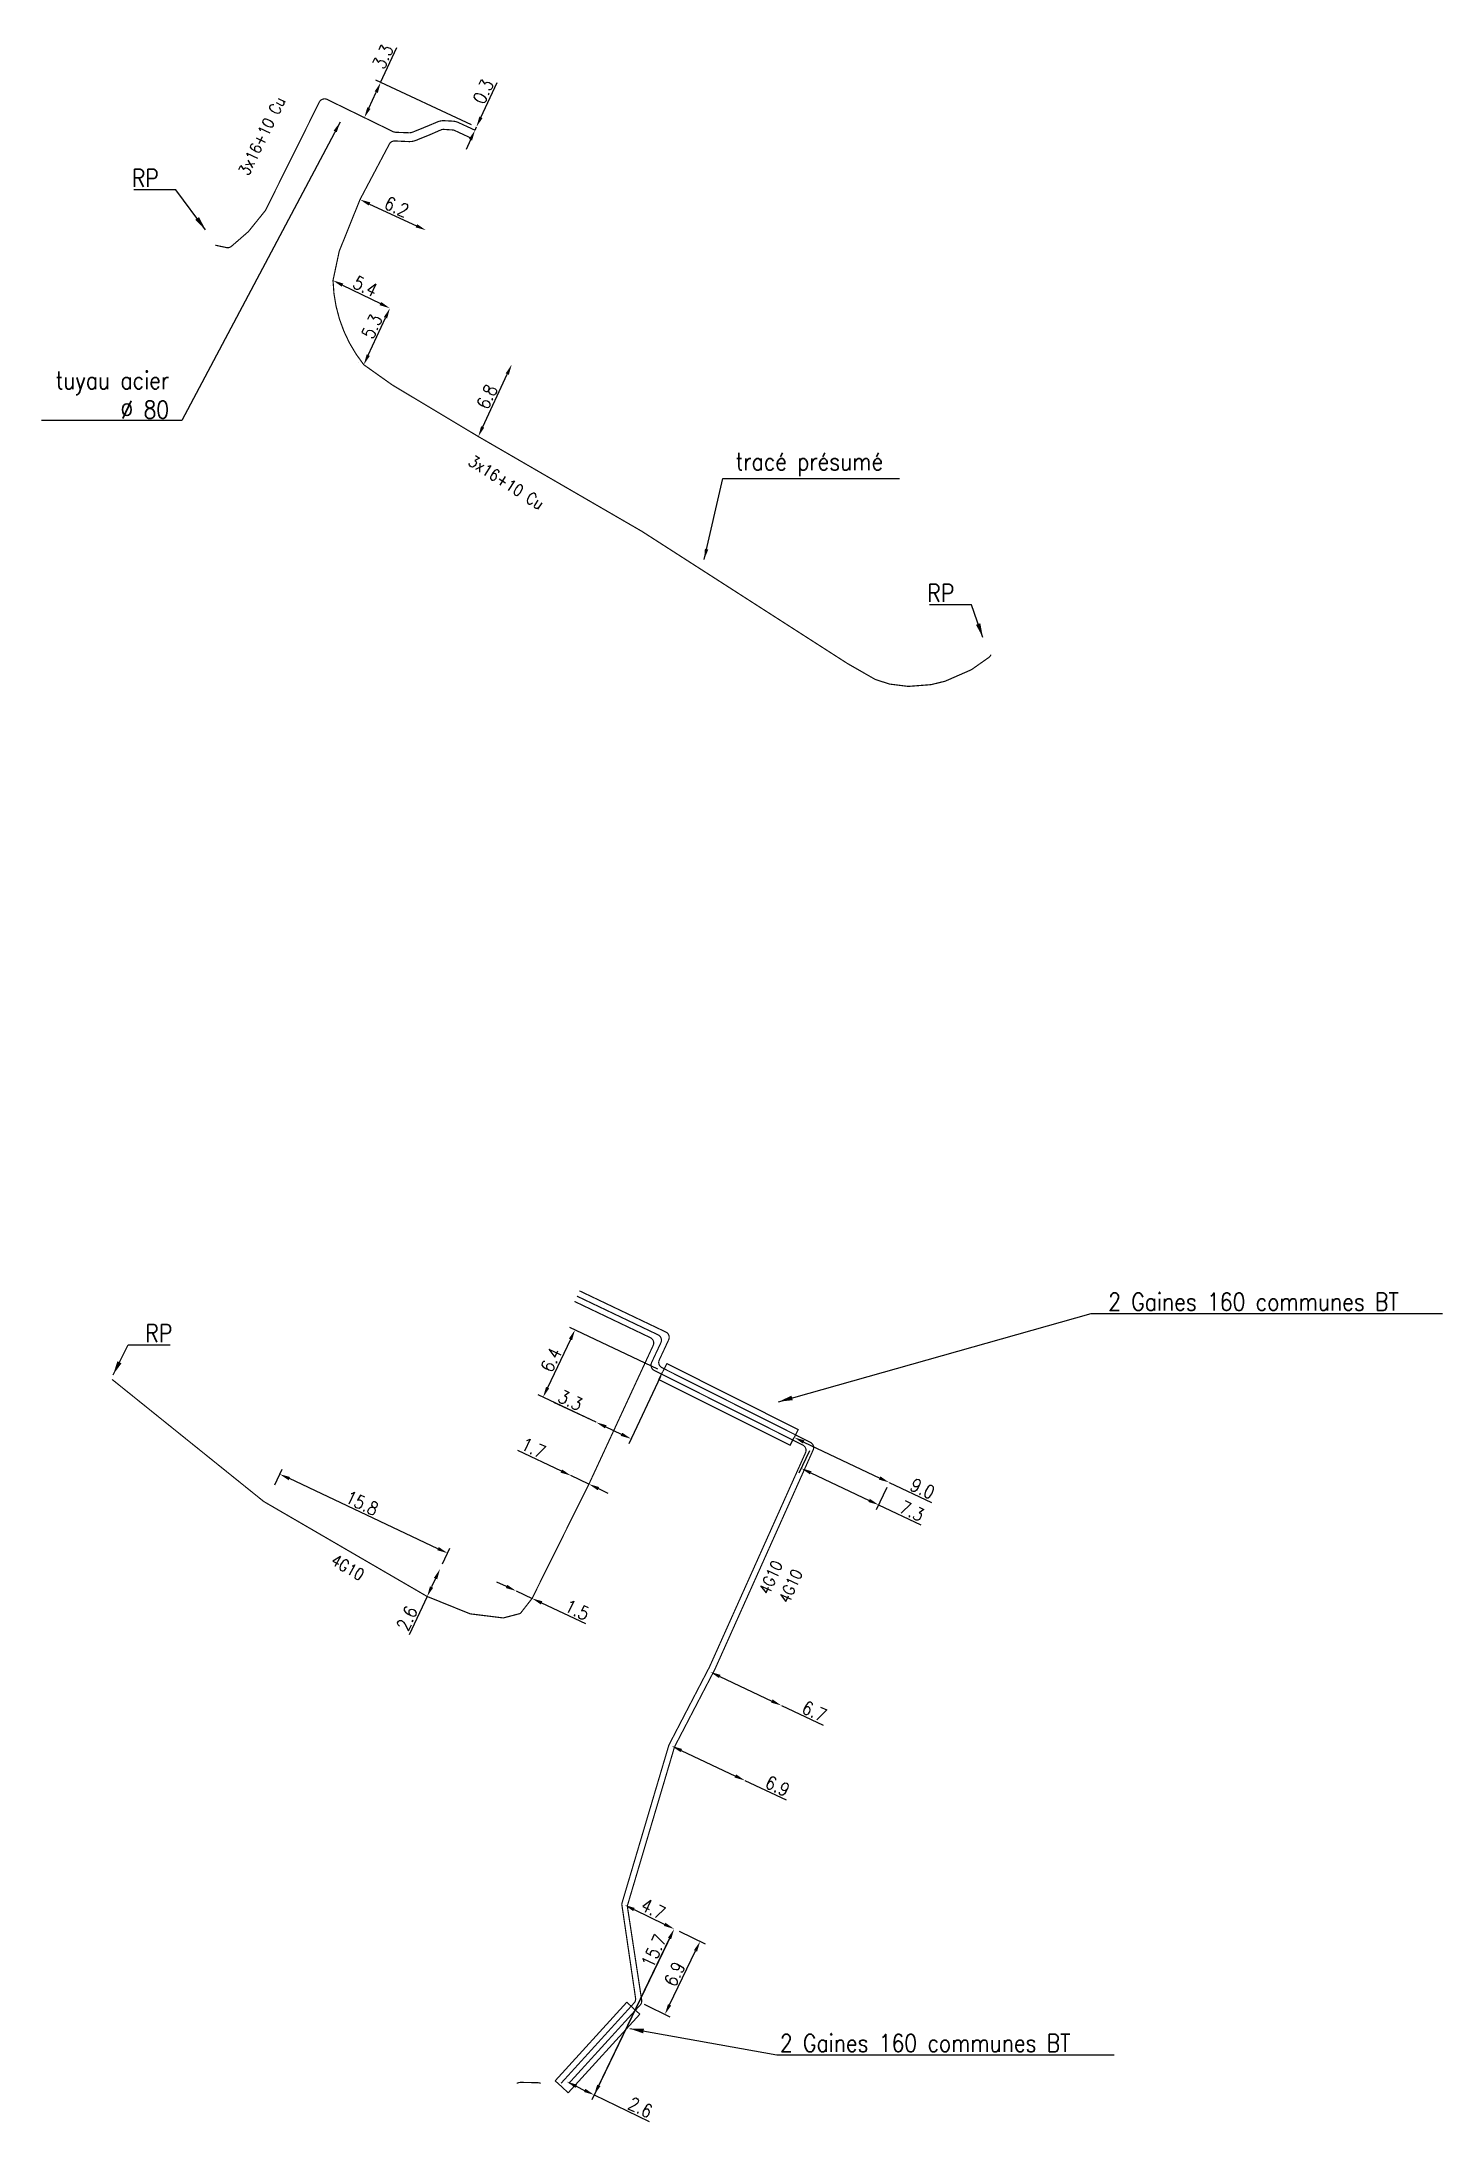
# Model space of a CAD drawing. Header units: millimetres. Extents: x 257011 to 257981, y 142997 to 144000.
# Drawn here: x 257592.6 to 257712, y 142996.8 to 143174 of the extents above; entities that cross this region are included whole.
import ezdxf
from ezdxf.enums import TextEntityAlignment as Align

# ---------------------------------------------------------------- set-up
doc = ezdxf.new("R2010")
doc.units = ezdxf.units.MM
doc.header["$PDMODE"] = 34
doc.linetypes.add('E_ST_Al', pattern=[2000, 1000, 1000])
doc.linetypes.add('E_ST_Cu', pattern=[2000, 1000, 1000])
doc.layers.get('DEFPOINTS').update_dxf_attribs({"linetype": 'CONTINUOUS'})
doc.layers.add('E_110', color=1, linetype='CONTINUOUS')
doc.layers.add('E_400', color=7, linetype='CONTINUOUS')
doc.styles.get("Standard").update_dxf_attribs({"font": 'romans.shx', "width": 0.85})
doc.dimstyles.get("Standard").update_dxf_attribs({"dimtxt": 1.5, "dimasz": 1.2, "dimexe": 0.625, "dimexo": 0.625, "dimgap": 0.25, "dimtad": 1, "dimdec": 1, "dimzin": 0, "dimdsep": 46, "dimtxsty": 'Standard', "dimcen": -0.5, "dimadec": 0, "dimazin": 0, "dimtfac": 1, "dimtdec": 1, "dimtmove": 0, "dimatfit": 3, "dimfxl": 0, "dimtolj": 1, "dimtzin": 0, "dimarcsym": 0})

msp = doc.modelspace()

# ---------------------------------------------------------------- texts
at = {"layer": 'E_110', "linetype": 'Continuous', "width": 0.85}
for rotation, p in [(63.7831, (257610.21, 143162.45)), (327.3553, (257628.87, 143137.94))]:
    msp.add_text('3x16+10 Cu', height=1, rotation=rotation, dxfattribs=at).set_placement(p)
for rotation, p in [(329.8215, (257618.69, 143043.95)), (65.8653, (257654.73, 143043.1)), (65.8653, (257656.42, 143042.36))]:
    msp.add_text('4G10', height=1, rotation=rotation, dxfattribs=at).set_placement(p, align=Align.MIDDLE)
at = {"layer": 'E_110', "linetype": 'Continuous', "char_height": 1.5}
for s, insert, attachment_point in [('RP', (257602.59, 143162.33), 6), ('tracé présumé', (257651.73, 143136.93), 7), ('RP', (257670.37, 143126.97), 6), ('RP', (257601.44, 143063.16), 7)]:
    msp.add_mtext(s, dxfattribs=dict(at, insert=insert, attachment_point=attachment_point))
at = {"layer": 'E_400', "linetype": 'Continuous', "insert": (257603.47, 143141.85), "char_height": 1.5, "attachment_point": 9}
msp.add_mtext('tuyau acier\\P%%c 80', dxfattribs=at)
at = {"layer": 'E_400', "linetype": 'E_ST_Al', "char_height": 1.5, "attachment_point": 7}
for insert in [(257683.48, 143065.84), (257655.51, 143002.68)]:
    msp.add_mtext('2 Gaines 160 communes BT', dxfattribs=dict(at, insert=insert))

# ---------------------------------------------------------------- blocks, each defined once
blk = doc.blocks.new('*D81')
at = {"layer": 'DEFPOINTS', "color": 0, "linetype": 'Continuous', "transparency": 16777216}
for p in [(257637.7, 143051.78), (257637.7, 143051.78), (257639.24, 143051.05)]:
    blk.add_point(p, dxfattribs=at)
at = {"layer": 'E_110', "color": 0, "linetype": 'Continuous', "lineweight": -2, "transparency": 16777216}
for p, q in [((257636.89, 143052.17), (257633.17, 143053.93)), ((257639.24, 143051.05), (257637.7, 143051.78)), ((257637.9, 143052.21), (257637.9, 143052.21)), ((257639.44, 143051.48), (257639.44, 143051.48)), ((257640.05, 143050.67), (257640.86, 143050.28))]:
    blk.add_line(p, q, dxfattribs=at)
at = {"layer": 'E_110', "color": 0, "linetype": 'Continuous', "transparency": 16777216}
for points in [[(257636.95, 143052.3), (257636.82, 143052.03), (257637.7, 143051.78)], [(257640.11, 143050.8), (257639.98, 143050.53), (257639.24, 143051.05)]]:
    blk.add_solid(points, dxfattribs=at)
at = {"layer": 'E_110', "color": 0, "linetype": 'Continuous', "transparency": 16777216, "insert": (257634.5, 143054.13), "char_height": 1.125, "attachment_point": 5, "rotation": 334.6002}
blk.add_mtext('\\A1;1.7', dxfattribs=at)
blk = doc.blocks.new('*D82')
at = {"layer": 'DEFPOINTS', "color": 0, "linetype": 'Continuous', "transparency": 16777216}
for p in [(257645.54, 143060.65), (257639.85, 143056.32), (257639.85, 143056.32)]:
    blk.add_point(p, dxfattribs=at)
at = {"layer": 'E_110', "color": 0, "linetype": 'Continuous', "lineweight": -2, "transparency": 16777216}
for p, q in [((257645.34, 143060.22), (257642.63, 143054.49)), ((257639.85, 143056.32), (257636.25, 143058.01)), ((257642.02, 143055.29), (257640.66, 143055.93))]:
    blk.add_line(p, q, dxfattribs=at)
at = {"layer": 'E_110', "color": 0, "linetype": 'Continuous', "transparency": 16777216}
for points in [[(257640.73, 143056.07), (257640.6, 143055.8), (257639.85, 143056.32)], [(257642.08, 143055.43), (257641.95, 143055.16), (257642.83, 143054.91)]]:
    blk.add_solid(points, dxfattribs=at)
at = {"layer": 'E_110', "color": 0, "linetype": 'Continuous', "transparency": 16777216, "insert": (257637.65, 143058.19), "char_height": 1.125, "attachment_point": 5, "rotation": 334.7363}
blk.add_mtext('\\A1;3.3', dxfattribs=at)
blk = doc.blocks.new('*D83')
at = {"layer": 'DEFPOINTS', "color": 0, "linetype": 'Continuous', "transparency": 16777216}
for p in [(257645.54, 143060.65), (257635.33, 143058.46), (257639.85, 143056.32)]:
    blk.add_point(p, dxfattribs=at)
at = {"layer": 'E_110', "color": 0, "linetype": 'Continuous', "lineweight": -2, "transparency": 16777216}
for p, q in [((257645.12, 143060.85), (257637.62, 143064.4)), ((257637.66, 143063.38), (257635.71, 143059.27)), ((257639.42, 143056.52), (257634.91, 143058.66))]:
    blk.add_line(p, q, dxfattribs=at)
at = {"layer": 'E_110', "color": 0, "linetype": 'Continuous', "transparency": 16777216}
for points in [[(257637.53, 143063.45), (257637.8, 143063.32), (257638.05, 143064.2)], [(257635.58, 143059.34), (257635.85, 143059.21), (257635.33, 143058.46)]]:
    blk.add_solid(points, dxfattribs=at)
at = {"layer": 'E_110', "color": 0, "linetype": 'Continuous', "transparency": 16777216, "insert": (257636.01, 143061.65), "char_height": 1.125, "attachment_point": 5, "rotation": 64.6554}
blk.add_mtext('\\A1;6.4', dxfattribs=at)
blk = doc.blocks.new('*D84')
at = {"layer": 'DEFPOINTS', "color": 0, "linetype": 'Continuous', "transparency": 16777216}
for p in [(257656.73, 143055.03), (257664.82, 143051.19), (257664.82, 143051.19)]:
    blk.add_point(p, dxfattribs=at)
at = {"layer": 'E_110', "color": 0, "linetype": 'Continuous', "lineweight": -2, "transparency": 16777216}
for p, q in [((257657.54, 143054.64), (257664.01, 143051.57)), ((257664.82, 143051.19), (257668.41, 143049.49))]:
    blk.add_line(p, q, dxfattribs=at)
at = {"layer": 'E_110', "color": 0, "linetype": 'Continuous', "transparency": 16777216}
for points in [[(257657.6, 143054.78), (257657.48, 143054.5), (257656.73, 143055.03)], [(257664.07, 143051.71), (257663.94, 143051.44), (257664.82, 143051.19)]]:
    blk.add_solid(points, dxfattribs=at)
at = {"layer": 'E_110', "color": 0, "linetype": 'Continuous', "transparency": 16777216, "insert": (257667.66, 143050.67), "char_height": 1.125, "attachment_point": 5, "rotation": 334.6363}
blk.add_mtext('\\A1;9.0', dxfattribs=at)
blk = doc.blocks.new('*D85')
at = {"layer": 'DEFPOINTS', "color": 0, "linetype": 'Continuous', "transparency": 16777216}
for p in [(257658.22, 143054.31), (257664.82, 143051.19), (257663.92, 143049.28)]:
    blk.add_point(p, dxfattribs=at)
at = {"layer": 'E_110', "color": 0, "linetype": 'Continuous', "lineweight": -2, "transparency": 16777216}
for p, q in [((257658.02, 143053.89), (257657.12, 143051.98)), ((257658.13, 143052.02), (257663.1, 143049.66)), ((257664.62, 143050.76), (257663.72, 143048.85)), ((257663.92, 143049.28), (257667.51, 143047.58))]:
    blk.add_line(p, q, dxfattribs=at)
at = {"layer": 'E_110', "color": 0, "linetype": 'Continuous', "transparency": 16777216}
for points in [[(257658.2, 143052.15), (257658.07, 143051.88), (257657.32, 143052.4)], [(257663.17, 143049.8), (257663.04, 143049.53), (257663.92, 143049.28)]]:
    blk.add_solid(points, dxfattribs=at)
at = {"layer": 'E_110', "color": 0, "linetype": 'Continuous', "transparency": 16777216, "insert": (257666.76, 143048.76), "char_height": 1.125, "attachment_point": 5, "rotation": 334.6736}
blk.add_mtext('\\A1;7.3', dxfattribs=at)
blk = doc.blocks.new('*D86')
at = {"layer": 'DEFPOINTS', "color": 0, "linetype": 'Continuous', "transparency": 16777216}
for p in [(257649.57, 143035.05), (257655.63, 143032.19), (257655.63, 143032.19)]:
    blk.add_point(p, dxfattribs=at)
at = {"layer": 'E_110', "color": 0, "linetype": 'Continuous', "lineweight": -2, "transparency": 16777216}
for p, q in [((257650.38, 143034.66), (257654.82, 143032.57)), ((257655.63, 143032.19), (257659.18, 143030.51))]:
    blk.add_line(p, q, dxfattribs=at)
at = {"layer": 'E_110', "color": 0, "linetype": 'Continuous', "transparency": 16777216}
for points in [[(257650.45, 143034.8), (257650.32, 143034.53), (257649.57, 143035.05)], [(257654.88, 143032.71), (257654.75, 143032.44), (257655.63, 143032.19)]]:
    blk.add_solid(points, dxfattribs=at)
at = {"layer": 'E_110', "color": 0, "linetype": 'Continuous', "transparency": 16777216, "insert": (257658.44, 143031.69), "char_height": 1.125, "attachment_point": 5, "rotation": 334.7206}
blk.add_mtext('\\A1;6.7', dxfattribs=at)
blk = doc.blocks.new('*D87')
at = {"layer": 'DEFPOINTS', "color": 0, "linetype": 'Continuous', "transparency": 16777216}
for p in [(257646.29, 143028.74), (257652.53, 143025.8), (257652.53, 143025.8)]:
    blk.add_point(p, dxfattribs=at)
at = {"layer": 'E_110', "color": 0, "linetype": 'Continuous', "lineweight": -2, "transparency": 16777216}
for p, q in [((257647.1, 143028.36), (257651.72, 143026.18)), ((257652.53, 143025.8), (257656.03, 143024.15))]:
    blk.add_line(p, q, dxfattribs=at)
at = {"layer": 'E_110', "color": 0, "linetype": 'Continuous', "transparency": 16777216}
for points in [[(257647.17, 143028.49), (257647.04, 143028.22), (257646.29, 143028.74)], [(257651.78, 143026.32), (257651.65, 143026.05), (257652.53, 143025.8)]]:
    blk.add_solid(points, dxfattribs=at)
at = {"layer": 'E_110', "color": 0, "linetype": 'Continuous', "transparency": 16777216, "insert": (257655.31, 143025.32), "char_height": 1.125, "attachment_point": 5, "rotation": 334.7531}
blk.add_mtext('\\A1;6.9', dxfattribs=at)
blk = doc.blocks.new('*D88')
at = {"layer": 'DEFPOINTS', "color": 0, "linetype": 'Continuous', "transparency": 16777216}
for p in [(257642.27, 143015.2), (257646.5, 143013.15), (257646.5, 143013.15)]:
    blk.add_point(p, dxfattribs=at)
at = {"layer": 'E_110', "color": 0, "linetype": 'Continuous', "lineweight": -2, "transparency": 16777216}
for p, q in [((257642.06, 143014.77), (257642.06, 143014.77)), ((257643.08, 143014.8), (257645.69, 143013.54)), ((257646.3, 143012.73), (257646.3, 143012.73))]:
    blk.add_line(p, q, dxfattribs=at)
at = {"layer": 'E_110', "color": 0, "linetype": 'Continuous', "transparency": 16777216}
for points in [[(257643.14, 143014.94), (257643.01, 143014.67), (257642.27, 143015.2)], [(257645.75, 143013.68), (257645.62, 143013.41), (257646.5, 143013.15)]]:
    blk.add_solid(points, dxfattribs=at)
at = {"layer": 'E_110', "color": 0, "linetype": 'Continuous', "transparency": 16777216, "insert": (257644.71, 143014.85), "char_height": 1.125, "attachment_point": 5, "rotation": 334.204}
blk.add_mtext('\\A1;4.7', dxfattribs=at)
blk = doc.blocks.new('*D89')
at = {"layer": 'DEFPOINTS', "color": 0, "linetype": 'Continuous', "transparency": 16777216}
for p in [(257646.5, 143013.15), (257637.34, 143000.14), (257639.68, 142999.01)]:
    blk.add_point(p, dxfattribs=at)
at = {"layer": 'E_110', "color": 0, "linetype": 'Continuous', "lineweight": -2, "transparency": 16777216}
for p, q in [((257646.3, 143012.73), (257639.48, 142998.59)), ((257638.15, 142999.75), (257638.87, 142999.4)), ((257639.68, 142999.01), (257644.36, 142996.75))]:
    blk.add_line(p, q, dxfattribs=at)
at = {"layer": 'E_110', "color": 0, "linetype": 'Continuous', "transparency": 16777216}
for points in [[(257638.22, 142999.88), (257638.09, 142999.61), (257637.34, 143000.14)], [(257638.94, 142999.53), (257638.81, 142999.26), (257639.68, 142999.01)]]:
    blk.add_solid(points, dxfattribs=at)
at = {"layer": 'E_110', "color": 0, "linetype": 'Continuous', "transparency": 16777216, "insert": (257643.62, 142997.95), "char_height": 1.125, "attachment_point": 5, "rotation": 334.2675}
blk.add_mtext('\\A1;2.6', dxfattribs=at)
blk = doc.blocks.new('*D90')
at = {"layer": 'DEFPOINTS', "color": 0, "linetype": 'Continuous', "transparency": 16777216}
for p in [(257646.5, 143013.15), (257646.5, 143013.15), (257639.68, 142999.01)]:
    blk.add_point(p, dxfattribs=at)
at = {"layer": 'E_110', "color": 0, "linetype": 'Continuous', "lineweight": -2, "transparency": 16777216}
blk.add_line((257640.07, 142999.82), (257646.11, 143012.34), dxfattribs=at)
at = {"layer": 'E_110', "color": 0, "linetype": 'Continuous', "transparency": 16777216}
for points in [[(257645.97, 143012.41), (257646.24, 143012.28), (257646.5, 143013.15)], [(257639.94, 142999.88), (257640.21, 142999.75), (257639.68, 142999.01)]]:
    blk.add_solid(points, dxfattribs=at)
at = {"layer": 'E_110', "color": 0, "linetype": 'Continuous', "transparency": 16777216, "insert": (257644.77, 143011.28), "char_height": 1.125, "attachment_point": 5, "rotation": 64.2675}
blk.add_mtext('\\A1;15.7', dxfattribs=at)
blk = doc.blocks.new('*D91')
at = {"layer": 'DEFPOINTS', "color": 0, "linetype": 'Continuous', "transparency": 16777216}
for p in [(257646.5, 143013.15), (257648.71, 143012.09), (257643.5, 143006.94)]:
    blk.add_point(p, dxfattribs=at)
at = {"layer": 'E_110', "color": 0, "linetype": 'Continuous', "lineweight": -2, "transparency": 16777216}
for p, q in [((257646.92, 143012.95), (257649.13, 143011.88)), ((257646.1, 143006.68), (257648.32, 143011.28)), ((257643.93, 143006.73), (257646.13, 143005.67))]:
    blk.add_line(p, q, dxfattribs=at)
at = {"layer": 'E_110', "color": 0, "linetype": 'Continuous', "transparency": 16777216}
for points in [[(257648.18, 143011.34), (257648.45, 143011.21), (257648.71, 143012.09)], [(257645.97, 143006.75), (257646.24, 143006.62), (257645.71, 143005.87)]]:
    blk.add_solid(points, dxfattribs=at)
at = {"layer": 'E_110', "color": 0, "linetype": 'Continuous', "transparency": 16777216, "insert": (257646.53, 143009.31), "char_height": 1.125, "attachment_point": 5, "rotation": 64.2675}
blk.add_mtext('\\A1;6.9', dxfattribs=at)
blk = doc.blocks.new('*D92')
at = {"layer": 'DEFPOINTS', "color": 0, "linetype": 'Continuous', "transparency": 16777216}
for p in [(257612.89, 143051.9), (257612.27, 143050.57), (257626.55, 143043.82)]:
    blk.add_point(p, dxfattribs=at)
at = {"layer": 'E_110', "color": 0, "linetype": 'Continuous', "lineweight": -2, "transparency": 16777216}
for p, q in [((257612.47, 143050.99), (257613.09, 143052.33)), ((257626.37, 143045.55), (257613.71, 143051.52)), ((257626.75, 143044.25), (257627.39, 143045.59))]:
    blk.add_line(p, q, dxfattribs=at)
at = {"layer": 'E_110', "color": 0, "linetype": 'Continuous', "transparency": 16777216}
for points in [[(257613.77, 143051.66), (257613.65, 143051.38), (257612.89, 143051.9)], [(257626.44, 143045.69), (257626.31, 143045.42), (257627.19, 143045.17)]]:
    blk.add_solid(points, dxfattribs=at)
at = {"layer": 'E_110', "color": 0, "linetype": 'Continuous', "transparency": 16777216, "insert": (257619.9, 143049.43), "char_height": 1.125, "attachment_point": 5, "rotation": 334.7689}
blk.add_mtext('\\A1;15.8', dxfattribs=at)
blk = doc.blocks.new('*D93')
at = {"layer": 'DEFPOINTS', "color": 0, "linetype": 'Continuous', "transparency": 16777216}
for p in [(257626.55, 143043.82), (257626.55, 143043.82), (257625.45, 143041.47)]:
    blk.add_point(p, dxfattribs=at)
at = {"layer": 'E_110', "color": 0, "linetype": 'Continuous', "lineweight": -2, "transparency": 16777216}
for p, q in [((257626.17, 143043.01), (257625.83, 143042.29)), ((257625.45, 143041.47), (257623.91, 143038.22))]:
    blk.add_line(p, q, dxfattribs=at)
at = {"layer": 'E_110', "color": 0, "linetype": 'Continuous', "transparency": 16777216}
for points in [[(257626.03, 143043.07), (257626.31, 143042.95), (257626.55, 143043.82)], [(257625.69, 143042.35), (257625.96, 143042.22), (257625.45, 143041.47)]]:
    blk.add_solid(points, dxfattribs=at)
at = {"layer": 'E_110', "color": 0, "linetype": 'Continuous', "transparency": 16777216, "insert": (257623.74, 143039.61), "char_height": 1.125, "attachment_point": 5, "rotation": 64.7689}
blk.add_mtext('\\A1;2.6', dxfattribs=at)
blk = doc.blocks.new('*D94')
at = {"layer": 'DEFPOINTS', "color": 0, "linetype": 'Continuous', "transparency": 16777216}
for p in [(257633.03, 143041.95), (257633.03, 143041.95), (257634.39, 143041.31)]:
    blk.add_point(p, dxfattribs=at)
at = {"layer": 'E_110', "color": 0, "linetype": 'Continuous', "lineweight": -2, "transparency": 16777216}
for p, q in [((257632.22, 143042.33), (257631.4, 143042.71)), ((257633.03, 143041.95), (257634.39, 143041.31)), ((257635.2, 143040.93), (257638.93, 143039.19))]:
    blk.add_line(p, q, dxfattribs=at)
at = {"layer": 'E_110', "color": 0, "linetype": 'Continuous', "transparency": 16777216}
for points in [[(257632.28, 143042.47), (257632.15, 143042.2), (257633.03, 143041.95)], [(257635.27, 143041.07), (257635.14, 143040.8), (257634.39, 143041.31)]]:
    blk.add_solid(points, dxfattribs=at)
at = {"layer": 'E_110', "color": 0, "linetype": 'Continuous', "transparency": 16777216, "insert": (257638.23, 143040.34), "char_height": 1.125, "attachment_point": 5, "rotation": 334.9103}
blk.add_mtext('\\A1;1.5', dxfattribs=at)
blk = doc.blocks.new('*D95')
at = {"layer": 'DEFPOINTS', "color": 0, "linetype": 'Continuous', "transparency": 16777216}
for p in [(257629.65, 143166.69), (257629.65, 143166.69), (257629.53, 143166.41)]:
    blk.add_point(p, dxfattribs=at)
at = {"layer": 'E_110', "color": 0, "linetype": 'Continuous', "lineweight": -2, "transparency": 16777216}
for p, q in [((257630.03, 143167.5), (257631.41, 143170.48)), ((257629.53, 143166.41), (257629.65, 143166.69)), ((257629.15, 143165.6), (257628.77, 143164.78))]:
    blk.add_line(p, q, dxfattribs=at)
at = {"layer": 'E_110', "color": 0, "linetype": 'Continuous', "transparency": 16777216}
for points in [[(257629.9, 143167.57), (257630.17, 143167.44), (257629.65, 143166.69)], [(257629.01, 143165.66), (257629.28, 143165.53), (257629.53, 143166.41)]]:
    blk.add_solid(points, dxfattribs=at)
at = {"layer": 'E_110', "color": 0, "linetype": 'Continuous', "transparency": 16777216, "insert": (257630.23, 143169.71), "char_height": 1.125, "attachment_point": 5, "rotation": 65.1204}
blk.add_mtext('\\A1;0.3', dxfattribs=at)
blk = doc.blocks.new('*D96')
at = {"layer": 'DEFPOINTS', "color": 0, "linetype": 'Continuous', "transparency": 16777216}
for p in [(257621.49, 143170.47), (257620.1, 143167.48), (257629.65, 143166.69)]:
    blk.add_point(p, dxfattribs=at)
at = {"layer": 'E_110', "color": 0, "linetype": 'Continuous', "lineweight": -2, "transparency": 16777216}
for p, q in [((257621.49, 143170.47), (257622.87, 143173.45)), ((257629.23, 143166.88), (257621.07, 143170.67)), ((257620.48, 143168.29), (257621.11, 143169.66))]:
    blk.add_line(p, q, dxfattribs=at)
at = {"layer": 'E_110', "color": 0, "linetype": 'Continuous', "transparency": 16777216}
for points in [[(257620.98, 143169.72), (257621.25, 143169.59), (257621.49, 143170.47)], [(257620.35, 143168.36), (257620.62, 143168.23), (257620.1, 143167.48)]]:
    blk.add_solid(points, dxfattribs=at)
at = {"layer": 'E_110', "color": 0, "linetype": 'Continuous', "transparency": 16777216, "insert": (257621.69, 143172.68), "char_height": 1.125, "attachment_point": 5, "rotation": 65.1204}
blk.add_mtext('\\A1;3.3', dxfattribs=at)
blk = doc.blocks.new('*D98')
at = {"layer": 'DEFPOINTS', "color": 0, "linetype": 'Continuous', "transparency": 16777216}
for p in [(257617.43, 143153.61), (257622.28, 143151.24), (257622.28, 143151.24)]:
    blk.add_point(p, dxfattribs=at)
at = {"layer": 'E_110', "color": 0, "linetype": 'Continuous', "lineweight": -2, "transparency": 16777216}
for p, q in [((257617.22, 143153.19), (257617.22, 143153.19)), ((257618.24, 143153.22), (257621.47, 143151.64)), ((257622.07, 143150.82), (257622.07, 143150.82))]:
    blk.add_line(p, q, dxfattribs=at)
at = {"layer": 'E_110', "color": 0, "linetype": 'Continuous', "transparency": 16777216}
for points in [[(257618.3, 143153.35), (257618.17, 143153.08), (257617.43, 143153.61)], [(257621.54, 143151.77), (257621.4, 143151.5), (257622.28, 143151.24)]]:
    blk.add_solid(points, dxfattribs=at)
at = {"layer": 'E_110', "color": 0, "linetype": 'Continuous', "transparency": 16777216, "insert": (257620.18, 143153.1), "char_height": 1.125, "attachment_point": 5, "rotation": 333.9393}
blk.add_mtext('\\A1;5.4', dxfattribs=at)
blk = doc.blocks.new('*D99')
at = {"layer": 'DEFPOINTS', "color": 0, "linetype": 'Continuous', "transparency": 16777216}
for p in [(257622.28, 143151.24), (257622.28, 143151.24), (257620.05, 143146.43)]:
    blk.add_point(p, dxfattribs=at)
at = {"layer": 'E_110', "color": 0, "linetype": 'Continuous', "lineweight": -2, "transparency": 16777216}
for p, q in [((257621.85, 143151.44), (257621.85, 143151.44)), ((257620.43, 143147.25), (257621.9, 143150.42)), ((257619.63, 143146.63), (257619.63, 143146.63))]:
    blk.add_line(p, q, dxfattribs=at)
at = {"layer": 'E_110', "color": 0, "linetype": 'Continuous', "transparency": 16777216}
for points in [[(257621.76, 143150.49), (257622.04, 143150.36), (257622.28, 143151.24)], [(257620.3, 143147.31), (257620.57, 143147.18), (257620.05, 143146.43)]]:
    blk.add_solid(points, dxfattribs=at)
at = {"layer": 'E_110', "color": 0, "linetype": 'Continuous', "transparency": 16777216, "insert": (257620.74, 143149.69), "char_height": 1.125, "attachment_point": 5, "rotation": 65.1985}
blk.add_mtext('\\A1;5.3', dxfattribs=at)
blk = doc.blocks.new('*D100')
at = {"layer": 'DEFPOINTS', "color": 0, "linetype": 'Continuous', "transparency": 16777216}
for p in [(257632.66, 143146.45), (257632.66, 143146.45), (257629.81, 143140.31)]:
    blk.add_point(p, dxfattribs=at)
at = {"layer": 'E_110', "color": 0, "linetype": 'Continuous', "lineweight": -2, "transparency": 16777216}
blk.add_line((257630.19, 143141.13), (257632.28, 143145.63), dxfattribs=at)
at = {"layer": 'E_110', "color": 0, "linetype": 'Continuous', "transparency": 16777216}
for points in [[(257632.14, 143145.69), (257632.41, 143145.57), (257632.66, 143146.45)], [(257630.05, 143141.19), (257630.32, 143141.07), (257629.81, 143140.31)]]:
    blk.add_solid(points, dxfattribs=at)
at = {"layer": 'E_110', "color": 0, "linetype": 'Continuous', "transparency": 16777216, "insert": (257630.55, 143143.7), "char_height": 1.125, "attachment_point": 5, "rotation": 65.049}
blk.add_mtext('\\A1;6.8', dxfattribs=at)
blk = doc.blocks.new('*D101')
at = {"layer": 'DEFPOINTS', "color": 0, "linetype": 'Continuous', "transparency": 16777216}
for p in [(257619.73, 143160.5), (257625.35, 143157.89), (257625.35, 143157.89)]:
    blk.add_point(p, dxfattribs=at)
at = {"layer": 'E_110', "color": 0, "linetype": 'Continuous', "lineweight": -2, "transparency": 16777216}
blk.add_line((257620.54, 143160.12), (257624.53, 143158.27), dxfattribs=at)
at = {"layer": 'E_110', "color": 0, "linetype": 'Continuous', "transparency": 16777216}
for points in [[(257620.61, 143160.26), (257620.48, 143159.99), (257619.73, 143160.5)], [(257624.6, 143158.4), (257624.47, 143158.13), (257625.35, 143157.89)]]:
    blk.add_solid(points, dxfattribs=at)
at = {"layer": 'E_110', "color": 0, "linetype": 'Continuous', "transparency": 16777216, "insert": (257622.85, 143159.88), "char_height": 1.125, "attachment_point": 5, "rotation": 335.049}
blk.add_mtext('\\A1;6.2', dxfattribs=at)

# ---------------------------------------------------------------- dimensions: what is measured, and where the dimension line sits
at = {"layer": 'E_110', "linetype": 'Continuous'}
for base, p1, p2, angle, picture, middle in [((257621.49, 143170.47), (257620.1, 143167.48), (257629.65, 143166.69), 245.1204, '*D96', (257622.37, 143172.37)), ((257629.65, 143166.69), (257629.53, 143166.41), (257629.65, 143166.69), 245.1204, '*D95', (257630.91, 143169.4)), ((257625.35, 143157.89), (257619.73, 143160.5), (257625.35, 143157.89), 155.049, '*D101', (257622.54, 143159.2)), ((257622.28, 143151.24), (257617.43, 143153.61), (257622.28, 143151.24), 153.9393, '*D98', (257619.85, 143152.43)), ((257622.28, 143151.24), (257620.05, 143146.43), (257622.28, 143151.24), 245.1985, '*D99', (257621.42, 143149.38)), ((257632.66, 143146.45), (257629.81, 143140.31), (257632.66, 143146.45), 245.049, '*D100', (257631.23, 143143.38)), ((257635.3294, 143058.4585), (257645.5406, 143060.6483), (257639.8481, 143056.3182), 64.6554, '*D83', (257636.6885, 143061.3279)), ((257639.85, 143056.32), (257645.54, 143060.65), (257639.85, 143056.32), 334.7363, '*D82', (257637.33, 143057.51)), ((257637.7, 143051.78), (257639.24, 143051.05), (257637.7, 143051.78), 334.6002, '*D81', (257634.18, 143053.45)), ((257664.82, 143051.19), (257656.73, 143055.03), (257664.82, 143051.19), 154.6363, '*D84', (257667.34, 143049.99)), ((257663.92, 143049.28), (257658.22, 143054.31), (257664.82, 143051.19), 154.6736, '*D85', (257666.44, 143048.09)), ((257612.89, 143051.9), (257626.55, 143043.82), (257612.27, 143050.57), 334.7689, '*D92', (257619.58, 143048.75)), ((257626.55, 143043.82), (257625.45, 143041.47), (257626.55, 143043.82), 244.7689, '*D93', (257624.42, 143039.29)), ((257633.03, 143041.95), (257634.39, 143041.31), (257633.03, 143041.95), 334.9103, '*D94', (257637.92, 143039.66)), ((257655.63, 143032.19), (257649.57, 143035.05), (257655.63, 143032.19), 154.7206, '*D86', (257658.12, 143031.01)), ((257652.53, 143025.8), (257646.29, 143028.74), (257652.53, 143025.8), 154.7531, '*D87', (257654.99, 143024.64)), ((257646.5, 143013.15), (257642.27, 143015.2), (257646.5, 143013.15), 154.204, '*D88', (257644.38, 143014.17)), ((257639.68, 142999.01), (257637.34, 143000.14), (257646.5, 143013.15), 154.2675, '*D89', (257643.29, 142997.27)), ((257646.5, 143013.15), (257639.68, 142999.01), (257646.5, 143013.15), 244.2675, '*D90', (257645.44, 143010.96)), ((257648.71, 143012.09), (257643.5, 143006.94), (257646.5, 143013.15), 244.2675, '*D91', (257647.21, 143008.98))]:
    dim = msp.add_linear_dim(base=base, p1=p1, p2=p2, angle=angle, dimstyle='Standard', override={"dimscale": 0.75}, dxfattribs=at)
    dim.commit()
    dim.dimension.update_dxf_attribs({"geometry": picture, "text_midpoint": middle, "dimtype": 160})

# ---------------------------------------------------------------- linework, layer by layer
at = {"layer": 'E_110', "linetype": 'E_ST_Cu', "const_width": 0.1, "flags": 128}
for points in [[(257607.4, 143156.61), (257608.35, 143156.41, 0.234732), (257608.78, 143156.52), (257610.22, 143157.77), (257611.67, 143159.57), (257616.26, 143168.8, -0.411866), (257616.93, 143169.03), (257621.13, 143166.98), (257622.5, 143166.31, 0.104641), (257622.8, 143166.23), (257623.92, 143166.19, 0.105451), (257624.23, 143166.25), (257625.41, 143166.73), (257626.34, 143167.12, -0.116811), (257626.91, 143167.22), (257627.67, 143167.18, -0.094138), (257628.12, 143167.06), (257629.53, 143166.41)], [(257629.21, 143165.73), (257627.81, 143166.38, 0.094138), (257627.63, 143166.43), (257626.86, 143166.48, 0.116811), (257626.63, 143166.44), (257625.7, 143166.03), (257624.51, 143165.55, -0.105451), (257623.89, 143165.44), (257622.77, 143165.49, -0.010485), (257622.71, 143165.49, 0.309385), (257622.22, 143165.21), (257619.73, 143160.5, 0.04409), (257619.73, 143160.5), (257617.96, 143156.1, 0.085494), (257617.96, 143156.1), (257617.43, 143153.61, 0.16335), (257620.05, 143146.43), (257620.05, 143146.43, 0.07265), (257620.05, 143146.43), (257622.47, 143144.71, 0.023413), (257622.47, 143144.71), (257629.81, 143140.31), (257643.75, 143132.23), (257661.28, 143120.96), (257663.64, 143119.61), (257664.85, 143119.22), (257666.44, 143119.02), (257668.38, 143119.17), (257669.58, 143119.46), (257671.82, 143120.44), (257673.3, 143121.48, 0.141198), (257673.49, 143121.73), (257673.49, 143121.73)], [(257638.43, 143067.52), (257645.79, 143064.01, -0.410659), (257646.03, 143063.35), (257645.23, 143061.63, 0.40481), (257645.46, 143060.97), (257658.11, 143054.61, -0.401233), (257658.34, 143053.96), (257649.96, 143035.26, -0.014661), (257649.95, 143035.24), (257646.54, 143028.69, 0.047872), (257646.51, 143028.6), (257642.54, 143015.23, 0.110461), (257642.52, 143015.01), (257643.73, 143007.09, -0.226204), (257643.61, 143006.68), (257637.53, 143000)], [(257638, 143066.62), (257644.47, 143063.53, -0.410659), (257644.71, 143062.87), (257639.24, 143051.06, -0.00704), (257639.23, 143051.05), (257634.39, 143041.31), (257633.39, 143040.03), (257631.94, 143039.65), (257629.11, 143040), (257625.45, 143041.48), (257611.53, 143049.57), (257598.61, 143059.97)], [(257636.86, 143000), (257643.08, 143006.84, 0.22463), (257643.21, 143007.25), (257642.05, 143015.16, -0.108945), (257642.06, 143015.38), (257646.04, 143028.79, -0.047872), (257646.08, 143028.88), (257649.5, 143035.46, 0.014661), (257649.51, 143035.48), (257657.69, 143053.73, 0.401233), (257657.46, 143054.38), (257644.8, 143060.74, -0.40481), (257644.57, 143061.4), (257645.37, 143063.11, 0.410659), (257645.13, 143063.77), (257638.21, 143067.07)], [(257633.08, 143000), (257633.23, 143000.05, -0.078131), (257633.46, 143000.08), (257634.85, 143000.05, -0.057557), (257635.02, 143000.03), (257635.13, 143000)]]:
    msp.add_lwpolyline(points, format="xyb", dxfattribs=at)
at = {"layer": 'E_400', "color": 7, "linetype": 'CONTINUOUS'}
for p, q in [((257645.2, 143059.98), (257645.54, 143060.65)), ((257645.87, 143061.32), (257645.54, 143060.65)), ((257645.87, 143061.32), (257657.06, 143055.7)), ((257645.2, 143059.98), (257656.38, 143054.36)), ((257656.38, 143054.36), (257656.72, 143055.03)), ((257657.06, 143055.7), (257656.72, 143055.03)), ((257636.37, 143000.21), (257642.46, 143006.9)), ((257637.48, 142999.2), (257643.57, 143005.89)), ((257642.46, 143006.9), (257643.01, 143006.39)), ((257643.57, 143005.89), (257643.01, 143006.39)), ((257636.37, 143000.21), (257636.92, 142999.7)), ((257637.48, 142999.2), (257636.92, 142999.7))]:
    msp.add_line(p, q, dxfattribs=at)

msp.set_redraw_order([(e.dxf.handle, doc.entitydb.next_handle()) for e in msp.query("TEXT MTEXT ATTDEF DIMENSION ARC_DIMENSION")])  # texts and dimensions are drawn at this point

# ---------------------------------------------------------------- leaders
at = {"layer": 'E_110', "linetype": 'Continuous', "annotation_type": 0, "has_hookline": 1, "text_width": 2.12}
for points, hookline_direction in [([(257606.57, 143157.93), (257604.04, 143161.33), (257602.84, 143161.33)], 1), ([(257672.8, 143123.2), (257671.82, 143125.97), (257670.62, 143125.97)], 1), ([(257598.69, 143060.37), (257599.99, 143062.91), (257601.19, 143062.91)], 0)]:
    msp.add_leader(points, dimstyle='Standard', dxfattribs=dict(at, hookline_direction=hookline_direction))
at = {"layer": 'E_110', "linetype": 'Continuous', "annotation_type": 0, "has_hookline": 1, "hookline_direction": 0, "text_width": 13.96}
msp.add_leader([(257649.06, 143129.84), (257650.64, 143136.74), (257651.54, 143136.74)], dimstyle='Standard', override={"dimscale": 0.75}, dxfattribs=at)
at = {"layer": 'E_400', "linetype": 'Continuous', "annotation_type": 0, "has_hookline": 1, "hookline_direction": 1, "text_width": 10.87}
msp.add_leader([(257618.04, 143167.1), (257604.56, 143141.67), (257603.66, 143141.67)], dimstyle='Standard', override={"dimscale": 0.75}, dxfattribs=at)
at = {"layer": 'E_400', "linetype": 'E_ST_Al', "annotation_type": 0, "has_hookline": 1, "hookline_direction": 0, "text_width": 28.47}
for points in [[(257655.39, 143058.07), (257682.03, 143065.59), (257683.23, 143065.59)], [(257642.71, 143004.66), (257655.26, 143002.43)]]:
    msp.add_leader(points, dimstyle='Standard', dxfattribs=at)

doc.saveas('drawing.dxf')
